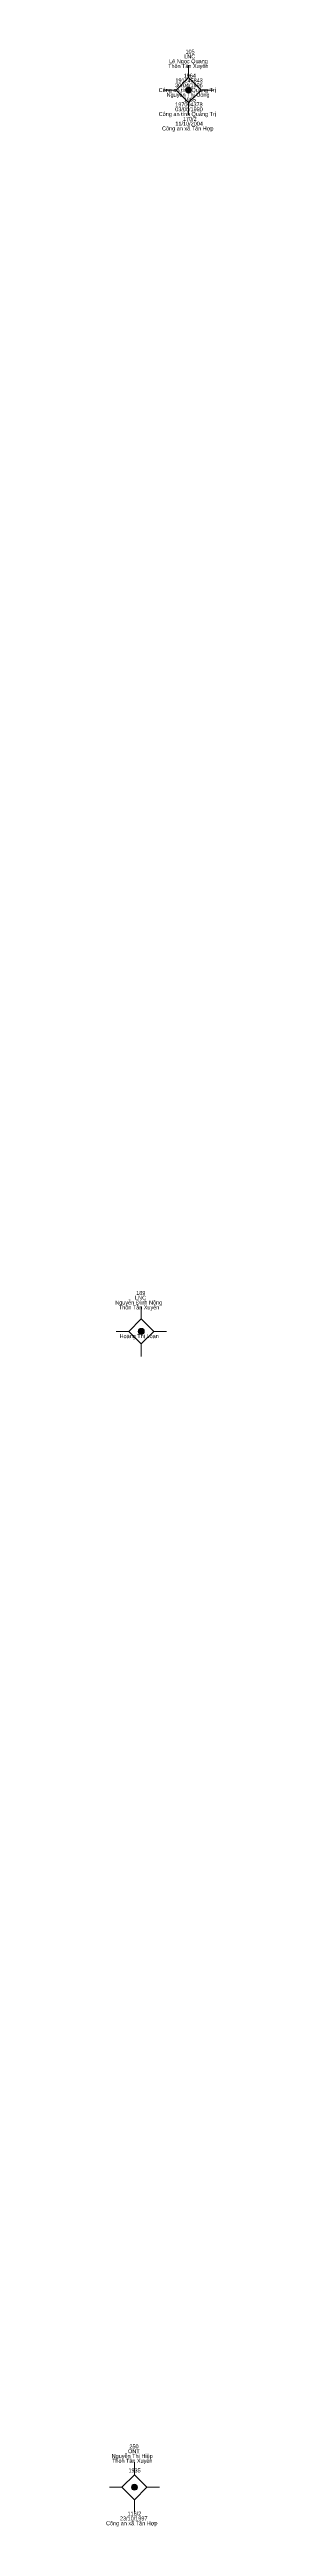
# Model space of a CAD drawing. Header units: metres. Extents: x 550999 to 552168, y 1840994 to 1841978.
# Drawn here: x 551447.1 to 551457.5, y 1841222.8 to 1841470.4 of the extents above; entities that cross this region are included whole.
import ezdxf
from ezdxf.enums import TextEntityAlignment as Align

# ---------------------------------------------------------------- set-up
doc = ezdxf.new("R2010")
doc.units = ezdxf.units.M
doc.header["$LTSCALE"] = 0.16
doc.layers.add('11', color=7, linetype='Continuous', lineweight=13)
doc.layers.add('15', color=7, linetype='Continuous')

msp = doc.modelspace()

# ---------------------------------------------------------------- hatches: boundary and pattern name
at = {"layer": '11'}
for points in [[(551455.2995, 1841466.34, 1), (551454.6995, 1841466.34, 1)], [(551450.5895, 1841342.29, 1), (551449.9895, 1841342.29, 1)], [(551449.9095, 1841226.77, 1), (551449.3095, 1841226.77, 1)]]:
    msp.add_hatch(color=256, dxfattribs=at).paths.add_polyline_path(points)

# ---------------------------------------------------------------- linework, layer by layer
for p, q in [((551455, 1841468.84), (551455, 1841467.59)), ((551453.75, 1841466.34), (551452.5, 1841466.34)), ((551455, 1841465.09), (551455, 1841463.84)), ((551457.5, 1841466.34), (551456.25, 1841466.34)), ((551450.29, 1841344.79), (551450.29, 1841343.54)), ((551449.04, 1841342.29), (551447.79, 1841342.29)), ((551450.29, 1841341.04), (551450.29, 1841339.79)), ((551452.79, 1841342.29), (551451.54, 1841342.29)), ((551449.61, 1841229.27), (551449.61, 1841228.02)), ((551448.36, 1841226.77), (551447.11, 1841226.77)), ((551449.61, 1841225.52), (551449.61, 1841224.27)), ((551452.11, 1841226.77), (551450.86, 1841226.77))]:
    msp.add_line(p, q, dxfattribs=at)
for points in [[(551455, 1841467.59), (551453.75, 1841466.34), (551455, 1841465.09), (551456.25, 1841466.34)], [(551450.29, 1841343.54), (551449.04, 1841342.29), (551450.29, 1841341.04), (551451.54, 1841342.29)], [(551449.61, 1841228.02), (551448.36, 1841226.77), (551449.61, 1841225.52), (551450.86, 1841226.77)]]:
    msp.add_lwpolyline(points, close=True, dxfattribs=at)
for centre in [(551454.9995, 1841466.34), (551450.2895, 1841342.29), (551449.6095, 1841226.77)]:
    msp.add_circle(centre, 0.3, dxfattribs=at)

# ---------------------------------------------------------------- texts
at = {"layer": '15'}
for s, width, p in [('LNC', 0.95, (551455.12, 1841469.51)), ('105', 0.85, (551455.15, 1841469.99)), ('Thôn Tân Xuyên', 0.85, (551454.975, 1841468.55)), ('Lê Ngọc Quang', 0.9, (551454.99, 1841469.03)), ('191245843', 0.85, (551455.055, 1841467.11)), ('1964', 0.85, (551455.125, 1841467.59)), ('Công an tỉnh Quảng Trị', 0.9, (551454.88, 1841466.15)), ('Nguyễn Thị Uông', 0.9, (551454.95, 1841465.67)), ('30/04/1996', 0.9, (551455.04, 1841466.63)), ('03/06/1990', 0.9, (551455.045, 1841464.23)), ('197004378', 0.85, (551455.04, 1841464.71)), ('1965', 0.85, (551455.12, 1841465.19)), ('Công an tỉnh Quảng Trị', 0.9, (551454.88, 1841463.75)), ('Công an xã Tân Hợp', 0.9, (551454.92, 1841462.31)), ('11/10/2004', 0.9, (551455.055, 1841462.79)), ('170/2', 0.85, (551455.125, 1841463.27)), ('LNC', 0.95, (551450.22, 1841345.45)), ('189', 0.85, (551450.24, 1841345.93)), ('Nguyễn Đình Nông', 0.9, (551450.035, 1841344.97)), ('Thôn Tân Xuyên', 0.85, (551450.075, 1841344.49)), ('Hoàng Thị Loan', 0.9, (551450.08, 1841341.61)), ('Nguyễn Thị Hiệp', 0.9, (551449.385, 1841229.69)), ('Thôn Tân Xuyên', 0.85, (551449.395, 1841229.21)), ('ONT', 0.95, (551449.55, 1841230.17)), ('250', 0.85, (551449.565, 1841230.65)), (' 1935', 0.85, (551449.545, 1841228.25)), ('Công an xã Tân Hợp', 0.9, (551449.34, 1841222.97)), (' 23/10/1997', 0.9, (551449.46, 1841223.45)), (' 116/2', 0.85, (551449.53, 1841223.93))]:
    msp.add_text(s, height=0.4, dxfattribs=dict(at, width=width)).set_placement(p, align=Align.CENTER)

doc.saveas('drawing.dxf')
